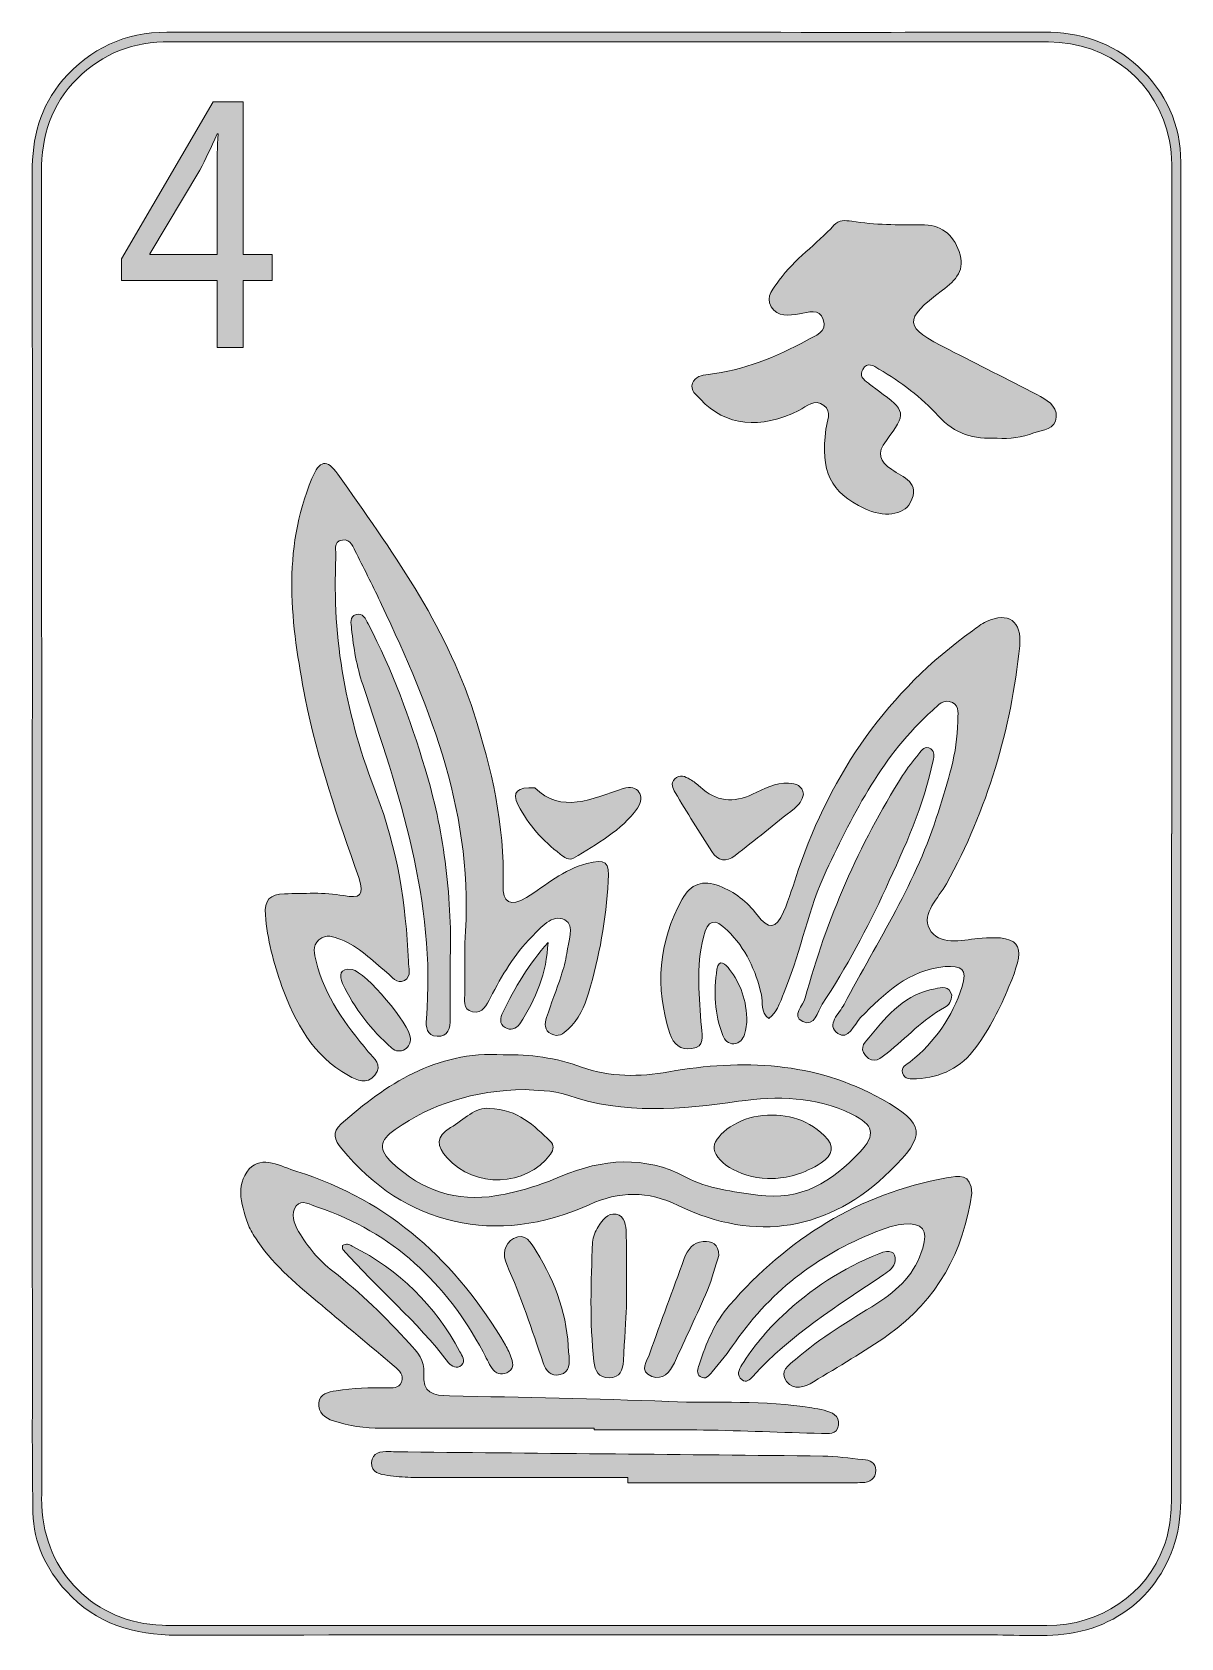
# Model space of a CAD drawing. Extents: x 3736 to 4047, y -2543 to -2108.
import ezdxf

# ---------------------------------------------------------------- set-up
doc = ezdxf.new("R2010")
doc.units = 0
doc.header["$MEASUREMENT"] = 0
doc.layers.add('Layer 1', color=7, linetype='Continuous', lineweight=0)

msp = doc.modelspace()

# ---------------------------------------------------------------- hatches: boundary and pattern name
at = {"layer": 'Layer 1', "true_color": 0x000000, "transparency": 33554687}
h = msp.add_hatch(color=18, dxfattribs=at)
h.dxf.hatch_style = 2
edge = h.paths.add_edge_path()
edge.add_spline(control_points=[(4044.69, -2325.3), (4044.69, -2325.3), (4044.64, -2325.3), (4044.64, -2325.3), (4044.64, -2384.69), (4044.63, -2444.09), (4044.65, -2503.49), (4044.65, -2508.5), (4044.35, -2513.45), (4042.59, -2518.22), (4037.78, -2531.18), (4025.36, -2539.62), (4010.93, -2539.62), (3933.66, -2539.62), (3856.39, -2539.6), (3779.13, -2539.59), (3776.58, -2539.59), (3774.02, -2539.65), (3771.48, -2539.56), (3753.29, -2538.91), (3739.61, -2525.28), (3738.89, -2507.12), (3738.85, -2506.19), (3738.87, -2505.27), (3738.87, -2504.33), (3738.87, -2384.96), (3738.89, -2265.58), (3738.83, -2146.2), (3738.83, -2136.47), (3741.45, -2127.93), (3748.45, -2120.94), (3755.42, -2114.01), (3763.82, -2110.93), (3773.59, -2110.94), (3830.55, -2110.99), (3887.52, -2110.96), (3944.48, -2110.96), (3966.75, -2110.96), (3989.03, -2110.87), (4011.3, -2111), (4027.85, -2111.09), (4040.94, -2121.91), (4044.06, -2137.74), (4044.89, -2141.98), (4044.68, -2146.29), (4044.68, -2150.58), (4044.69, -2208.82), (4044.69, -2267.06), (4044.69, -2325.3)], knot_values=[0, 0, 0, 0, 1, 1, 1, 2, 2, 2, 3, 3, 3, 4, 4, 4, 5, 5, 5, 6, 6, 6, 7, 7, 7, 8, 8, 8, 9, 9, 9, 10, 10, 10, 11, 11, 11, 12, 12, 12, 13, 13, 13, 14, 14, 14, 15, 15, 15, 16, 16, 16, 16], degree=3, periodic=0)
edge = h.paths.add_edge_path()
edge.add_spline(control_points=[(4047.12, -2377.14), (4047.12, -2299.3), (4047.14, -2221.44), (4047.13, -2143.6), (4047.13, -2133.29), (4043.17, -2124.68), (4035.63, -2117.68), (4028.45, -2111.01), (4019.81, -2108.34), (4010.16, -2108.36), (3990.09, -2108.4), (3970.02, -2108.4), (3949.95, -2108.4), (3890.89, -2108.39), (3831.84, -2108.37), (3772.78, -2108.37), (3761.44, -2108.37), (3752.07, -2112.7), (3744.64, -2121.26), (3738.37, -2128.48), (3736.28, -2136.99), (3736.3, -2146.38), (3736.38, -2205.91), (3736.34, -2265.42), (3736.34, -2324.93), (3736.34, -2374.59), (3736.33, -2424.25), (3736.35, -2473.91), (3736.35, -2485.61), (3736.28, -2497.33), (3736.52, -2509.04), (3736.69, -2517.26), (3740.04, -2524.29), (3745.56, -2530.34), (3753.63, -2539.2), (3763.83, -2542.25), (3775.58, -2542.23), (3848.55, -2542.11), (3921.52, -2542.2), (3994.5, -2542.13), (4002.49, -2542.11), (4010.55, -2542.96), (4018.47, -2541.5), (4035.51, -2538.32), (4047.12, -2523.87), (4047.13, -2505.92), (4047.17, -2463), (4047.12, -2420.07), (4047.12, -2377.14)], knot_values=[0, 0, 0, 0, 1, 1, 1, 2, 2, 2, 3, 3, 3, 4, 4, 4, 5, 5, 5, 6, 6, 6, 7, 7, 7, 8, 8, 8, 9, 9, 9, 10, 10, 10, 11, 11, 11, 12, 12, 12, 13, 13, 13, 14, 14, 14, 15, 15, 15, 16, 16, 16, 16], degree=3, periodic=0)
at = {"layer": 'Layer 1', "true_color": 0x1b2251, "transparency": 33554687}
h = msp.add_hatch(color=179, dxfattribs=at)
h.dxf.hatch_style = 2
edge = h.paths.add_edge_path()
edge.add_spline(control_points=[(3786.33, -2146.33), (3786.33, -2146.33), (3786.33, -2168.54), (3786.33, -2168.54), (3786.33, -2168.54), (3768.11, -2168.54), (3768.11, -2168.54), (3768.11, -2168.54), (3768.11, -2168.34), (3768.11, -2168.34), (3768.11, -2168.34), (3781.71, -2145.71), (3781.71, -2145.71), (3783.25, -2142.64), (3784.62, -2139.77), (3786.33, -2135.88), (3786.33, -2135.88), (3786.59, -2135.88), (3786.59, -2135.88), (3786.42, -2139.36), (3786.33, -2142.85), (3786.33, -2146.33)], knot_values=[0, 0, 0, 0, 1, 1, 1, 2, 2, 2, 3, 3, 3, 4, 4, 4, 5, 5, 5, 6, 6, 6, 7, 7, 7, 7], degree=3, periodic=0)
edge = h.paths.add_edge_path()
edge.add_spline(control_points=[(3793.43, -2168.54), (3793.43, -2168.54), (3793.43, -2127.18), (3793.43, -2127.18), (3793.43, -2127.18), (3785.3, -2127.18), (3785.3, -2127.18), (3785.3, -2127.18), (3760.49, -2169.67), (3760.49, -2169.67), (3760.49, -2169.67), (3760.49, -2175.61), (3760.49, -2175.61), (3760.49, -2175.61), (3786.33, -2175.61), (3786.33, -2175.61), (3786.33, -2175.61), (3786.33, -2193.73), (3786.33, -2193.73), (3786.33, -2193.73), (3793.43, -2193.73), (3793.43, -2193.73), (3793.43, -2193.73), (3793.43, -2175.61), (3793.43, -2175.61), (3793.43, -2175.61), (3801.22, -2175.61), (3801.22, -2175.61), (3801.22, -2175.61), (3801.22, -2168.54), (3801.22, -2168.54), (3801.22, -2168.54), (3793.43, -2168.54), (3793.43, -2168.54)], knot_values=[0, 0, 0, 0, 1, 1, 1, 2, 2, 2, 3, 3, 3, 4, 4, 4, 5, 5, 5, 6, 6, 6, 7, 7, 7, 8, 8, 8, 9, 9, 9, 10, 10, 10, 11, 11, 11, 11], degree=3, periodic=0)
at = {"layer": 'Layer 1', "true_color": 0x831618, "transparency": 33554687}
h = msp.add_hatch(color=246, dxfattribs=at)
h.dxf.hatch_style = 2
edge = h.paths.add_edge_path()
edge.add_spline(control_points=[(3997.43, -2218.22), (3991.13, -2218.65), (3985.96, -2217.1), (3981.51, -2212.22), (3976.92, -2207.18), (3971.38, -2203.04), (3965.45, -2199.54), (3964, -2198.69), (3962.33, -2197.43), (3961.07, -2199.63), (3960.13, -2201.28), (3961.18, -2202.46), (3962.59, -2203.39), (3963.54, -2204.01), (3964.39, -2204.78), (3965.31, -2205.44), (3972.75, -2210.76), (3973, -2211.54), (3967.46, -2218.84), (3964.8, -2222.35), (3965.58, -2224.5), (3968.91, -2226.74), (3972.02, -2228.84), (3976.9, -2230.27), (3973.92, -2235.72), (3972.04, -2239.17), (3966.69, -2239.74), (3961.54, -2237.28), (3952.3, -2232.88), (3949.59, -2227.23), (3951.12, -2215.79), (3951.41, -2213.63), (3952.78, -2211.12), (3950.55, -2209.38), (3948.02, -2207.41), (3945.91, -2209.66), (3943.81, -2210.73), (3933.48, -2216.01), (3923.89, -2214.97), (3917.14, -2207.71), (3916.03, -2206.51), (3914.28, -2205.38), (3915, -2203.4), (3915.66, -2201.59), (3917.5, -2201.17), (3919.22, -2200.98), (3928.84, -2199.89), (3937.58, -2196.26), (3946, -2191.75), (3948.22, -2190.56), (3951.58, -2189.54), (3950.4, -2186.1), (3949.32, -2182.99), (3946.37, -2184.14), (3943.97, -2184.56), (3941.13, -2185.06), (3938.03, -2185.6), (3936.29, -2182.66), (3934.6, -2179.83), (3937.05, -2177.55), (3938.48, -2175.52), (3942.56, -2169.74), (3948.6, -2165.81), (3953.29, -2160.58), (3954.57, -2159.14), (3956.37, -2159.26), (3958.09, -2159.53), (3964.32, -2160.52), (3970.59, -2160.54), (3976.86, -2160.46), (3982.11, -2160.39), (3985.46, -2162.94), (3987.19, -2167.76), (3988.95, -2172.66), (3986.29, -2175.47), (3982.64, -2178.21), (3971.81, -2186.35), (3972.07, -2188.09), (3984.33, -2194.27), (3992.3, -2198.29), (4000.26, -2202.36), (4008.19, -2206.46), (4010.73, -2207.78), (4013.65, -2209.31), (4013.45, -2212.56), (4013.24, -2215.86), (4009.8, -2215.96), (4007.4, -2216.83), (4004.16, -2217.99), (4000.79, -2218.57), (3997.43, -2218.22)], knot_values=[0, 0, 0, 0, 1, 1, 1, 2, 2, 2, 3, 3, 3, 4, 4, 4, 5, 5, 5, 6, 6, 6, 7, 7, 7, 8, 8, 8, 9, 9, 9, 10, 10, 10, 11, 11, 11, 12, 12, 12, 13, 13, 13, 14, 14, 14, 15, 15, 15, 16, 16, 16, 17, 17, 17, 18, 18, 18, 19, 19, 19, 20, 20, 20, 21, 21, 21, 22, 22, 22, 23, 23, 23, 24, 24, 24, 25, 25, 25, 26, 26, 26, 27, 27, 27, 28, 28, 28, 29, 29, 29, 30, 30, 30, 30], degree=3, periodic=0)
at = {"layer": 'Layer 1', "true_color": 0x0f592d, "transparency": 33554687}
h = msp.add_hatch(color=118, dxfattribs=at)
h.dxf.hatch_style = 2
edge = h.paths.add_edge_path()
edge.add_spline(control_points=[(3853.37, -2354.9), (3856.13, -2320.39), (3844.22, -2291.65), (3830.86, -2263.29), (3828.67, -2258.65), (3826.38, -2254.06), (3824.05, -2249.49), (3823.21, -2247.85), (3822.53, -2245.47), (3820.25, -2245.81), (3817.54, -2246.21), (3818.61, -2248.85), (3818.52, -2250.52), (3817.33, -2272.72), (3821.44, -2294.06), (3829.47, -2314.66), (3835.14, -2329.21), (3837.45, -2344.33), (3838.12, -2359.79), (3838.2, -2361.57), (3839.05, -2363.91), (3837.05, -2365.02), (3834.9, -2366.22), (3833.65, -2363.93), (3832.27, -2362.83), (3828.27, -2359.64), (3824.76, -2355.82), (3819.8, -2353.95), (3817.79, -2353.2), (3815.85, -2352.35), (3813.92, -2354), (3811.94, -2355.69), (3812.71, -2357.83), (3813.18, -2359.83), (3815.42, -2369.39), (3821.16, -2376.95), (3827.26, -2384.3), (3828.77, -2386.12), (3831.28, -2387.88), (3829.04, -2390.63), (3826.83, -2393.34), (3824.26, -2392.1), (3821.86, -2390.75), (3812.31, -2385.37), (3807.48, -2376.42), (3803.89, -2366.62), (3801.6, -2360.36), (3799.96, -2353.92), (3799.4, -2347.24), (3799.09, -2343.43), (3800.62, -2341.56), (3804.57, -2341.55), (3809.9, -2341.53), (3815.25, -2341.08), (3820.51, -2342.06), (3825.02, -2342.89), (3826.35, -2342.1), (3824.66, -2337.2), (3819.12, -2321.23), (3813.48, -2305.25), (3810.21, -2288.61), (3806.3, -2268.7), (3803.79, -2248.73), (3812.01, -2229.14), (3814.09, -2224.19), (3815.96, -2223.72), (3819, -2228.01), (3833.4, -2248.33), (3848.07, -2268.5), (3855.81, -2292.62), (3860.65, -2307.73), (3864.2, -2323.02), (3863.74, -2339.03), (3863.6, -2344.09), (3865.69, -2345.17), (3870.05, -2342.54), (3875.39, -2339.31), (3880.08, -2334.97), (3886.37, -2333.41), (3891.55, -2332.12), (3892.54, -2332.84), (3892.2, -2338.19), (3891.53, -2348.46), (3889.88, -2358.58), (3886.84, -2368.43), (3885.72, -2372.09), (3884.24, -2375.57), (3881.32, -2378.25), (3879.98, -2379.48), (3878.63, -2380.46), (3876.77, -2379.51), (3874.78, -2378.49), (3874.98, -2376.7), (3875.52, -2375.04), (3876.75, -2371.25), (3878.2, -2367.54), (3879.44, -2363.76), (3880.09, -2361.78), (3880.71, -2359.75), (3880.95, -2357.69), (3881.32, -2354.58), (3883.32, -2350.16), (3880.46, -2348.65), (3877.02, -2346.84), (3873.94, -2350.77), (3871.5, -2353.19), (3866.74, -2357.9), (3863.44, -2363.73), (3860.33, -2369.64), (3859.3, -2371.6), (3858.29, -2374.18), (3855.42, -2373.49), (3852.63, -2372.82), (3853.43, -2370.17), (3853.4, -2368.2), (3853.32, -2363.07), (3853.37, -2357.93), (3853.37, -2354.9)], knot_values=[0, 0, 0, 0, 1, 1, 1, 2, 2, 2, 3, 3, 3, 4, 4, 4, 5, 5, 5, 6, 6, 6, 7, 7, 7, 8, 8, 8, 9, 9, 9, 10, 10, 10, 11, 11, 11, 12, 12, 12, 13, 13, 13, 14, 14, 14, 15, 15, 15, 16, 16, 16, 17, 17, 17, 18, 18, 18, 19, 19, 19, 20, 20, 20, 21, 21, 21, 22, 22, 22, 23, 23, 23, 24, 24, 24, 25, 25, 25, 26, 26, 26, 27, 27, 27, 28, 28, 28, 29, 29, 29, 30, 30, 30, 31, 31, 31, 32, 32, 32, 33, 33, 33, 34, 34, 34, 35, 35, 35, 36, 36, 36, 37, 37, 37, 38, 38, 38, 39, 39, 39, 39], degree=3, periodic=0)
h = msp.add_hatch(color=118, dxfattribs=at)
h.dxf.hatch_style = 2
edge = h.paths.add_edge_path()
edge.add_spline(control_points=[(3849.43, -2358.76), (3849.43, -2364.8), (3849.44, -2370.12), (3849.43, -2375.44), (3849.42, -2377.9), (3848.99, -2380.31), (3845.87, -2380.13), (3843.07, -2379.97), (3842.8, -2377.59), (3842.98, -2375.44), (3845.6, -2343.67), (3835.59, -2314.31), (3825.76, -2284.91), (3824.13, -2280.03), (3823.25, -2274.98), (3822.74, -2269.86), (3822.6, -2268.38), (3822.07, -2266.5), (3823.98, -2265.95), (3825.82, -2265.43), (3826.56, -2267.23), (3827.24, -2268.54), (3833.78, -2281.04), (3838.59, -2294.23), (3842.64, -2307.71), (3845.11, -2315.91), (3846.95, -2324.26), (3848.04, -2332.75), (3849.18, -2341.62), (3849.73, -2350.53), (3849.43, -2358.76)], knot_values=[0, 0, 0, 0, 1, 1, 1, 2, 2, 2, 3, 3, 3, 4, 4, 4, 5, 5, 5, 6, 6, 6, 7, 7, 7, 8, 8, 8, 9, 9, 9, 10, 10, 10, 10], degree=3, periodic=0)
h = msp.add_hatch(color=118, dxfattribs=at)
h.dxf.hatch_style = 2
edge = h.paths.add_edge_path()
edge.add_spline(control_points=[(3935.67, -2375.36), (3933.32, -2373.56), (3934.14, -2371.01), (3933.65, -2368.91), (3932.11, -2362.28), (3929.39, -2356.31), (3924.49, -2351.49), (3920.97, -2348.04), (3919.18, -2348.48), (3917.96, -2353.29), (3915.93, -2361.36), (3916.81, -2369.55), (3917.41, -2377.69), (3917.59, -2380.19), (3918.44, -2382.93), (3914.84, -2383.48), (3911.8, -2383.93), (3909.84, -2382.39), (3908.88, -2379.41), (3904.82, -2366.81), (3905.79, -2354.69), (3912.17, -2343.05), (3914.45, -2338.89), (3917.84, -2337.7), (3922.26, -2339.43), (3926.43, -2341.07), (3929.8, -2343.69), (3932.52, -2347.28), (3935.57, -2351.32), (3937.66, -2351.11), (3939.65, -2346.48), (3941.22, -2342.82), (3942.33, -2338.97), (3943.62, -2335.19), (3952.66, -2308.74), (3967.88, -2286.77), (3990.74, -2270.37), (3991.98, -2269.48), (3993.19, -2268.52), (3994.55, -2267.89), (4000.42, -2265.14), (4004.23, -2267.76), (4003.54, -2274.45), (4001.2, -2297.2), (3994.81, -2318.74), (3983.73, -2338.83), (3981.58, -2342.72), (3976.94, -2346.88), (3979.1, -2351.03), (3981.53, -2355.69), (3987.84, -2354.11), (3992.25, -2353.68), (4005.53, -2352.36), (4004.76, -2356.62), (4000.65, -2366.7), (3998.28, -2372.52), (3995.39, -2378.08), (3991.67, -2383.17), (3987.7, -2388.58), (3982.31, -2391.34), (3975.63, -2391.62), (3974.13, -2391.69), (3972.35, -2391.93), (3971.83, -2390.04), (3971.38, -2388.46), (3972.89, -2387.82), (3973.92, -2387.01), (3980.68, -2381.67), (3985.28, -2374.9), (3987.95, -2366.68), (3989.47, -2362), (3987.71, -2360.88), (3983.35, -2361.28), (3973.44, -2362.19), (3966.95, -2368.5), (3960.48, -2375.08), (3958.69, -2376.9), (3957.25, -2381.47), (3954.29, -2379.37), (3951.07, -2377.09), (3954.72, -2373.93), (3956.02, -2371.5), (3965.11, -2354.41), (3975.78, -2338.11), (3981.54, -2319.39), (3984.01, -2311.4), (3986.74, -2303.46), (3986.77, -2294.96), (3986.77, -2293.13), (3987.42, -2290.89), (3985.34, -2289.81), (3982.97, -2288.58), (3981.44, -2290.58), (3979.94, -2291.92), (3966.57, -2303.88), (3958.71, -2319.43), (3951.19, -2335.31), (3946.36, -2345.53), (3944.5, -2356.69), (3940.22, -2367.05), (3939.03, -2369.94), (3938.32, -2373.17), (3935.67, -2375.36)], knot_values=[0, 0, 0, 0, 1, 1, 1, 2, 2, 2, 3, 3, 3, 4, 4, 4, 5, 5, 5, 6, 6, 6, 7, 7, 7, 8, 8, 8, 9, 9, 9, 10, 10, 10, 11, 11, 11, 12, 12, 12, 13, 13, 13, 14, 14, 14, 15, 15, 15, 16, 16, 16, 17, 17, 17, 18, 18, 18, 19, 19, 19, 20, 20, 20, 21, 21, 21, 22, 22, 22, 23, 23, 23, 24, 24, 24, 25, 25, 25, 26, 26, 26, 27, 27, 27, 28, 28, 28, 29, 29, 29, 30, 30, 30, 31, 31, 31, 32, 32, 32, 33, 33, 33, 34, 34, 34, 34], degree=3, periodic=0)
h = msp.add_hatch(color=118, dxfattribs=at)
h.dxf.hatch_style = 2
edge = h.paths.add_edge_path()
edge.add_spline(control_points=[(3980.09, -2305.5), (3977.68, -2317.72), (3972.44, -2328.91), (3967.29, -2340.1), (3962.3, -2350.96), (3956.67, -2361.51), (3950.06, -2371.48), (3948.78, -2373.43), (3948.16, -2377.7), (3944.83, -2376.12), (3941.54, -2374.56), (3944.98, -2371.79), (3945.53, -2369.75), (3951.24, -2348.37), (3960.05, -2328.3), (3971.85, -2309.58), (3973.16, -2307.5), (3974.69, -2305.55), (3976.25, -2303.65), (3977.04, -2302.7), (3977.95, -2301.28), (3979.51, -2302.37), (3980.58, -2303.12), (3980.38, -2304.36), (3980.09, -2305.5)], knot_values=[0, 0, 0, 0, 1, 1, 1, 2, 2, 2, 3, 3, 3, 4, 4, 4, 5, 5, 5, 6, 6, 6, 7, 7, 7, 8, 8, 8, 8], degree=3, periodic=0)
h = msp.add_hatch(color=118, dxfattribs=at)
h.dxf.hatch_style = 2
edge = h.paths.add_edge_path()
edge.add_spline(control_points=[(3872.34, -2312.87), (3879.49, -2319.98), (3887.73, -2315.89), (3896.28, -2313.06), (3900.13, -2311.78), (3902.45, -2315.13), (3900.13, -2318.37), (3895.75, -2324.47), (3889.11, -2328.04), (3882.84, -2331.91), (3881.6, -2332.67), (3880.26, -2331.66), (3879.21, -2330.85), (3874.47, -2327.23), (3870.56, -2322.89), (3867.85, -2317.54), (3866, -2313.92), (3867.56, -2312.65), (3872.34, -2312.87)], knot_values=[0, 0, 0, 0, 1, 1, 1, 2, 2, 2, 3, 3, 3, 4, 4, 4, 5, 5, 5, 6, 6, 6, 6], degree=3, periodic=0)
h = msp.add_hatch(color=118, dxfattribs=at)
h.dxf.hatch_style = 2
edge = h.paths.add_edge_path()
edge.add_spline(control_points=[(3945.03, -2314.63), (3944.74, -2316.32), (3943.75, -2317.5), (3942.57, -2318.45), (3937.25, -2322.74), (3931.91, -2327.01), (3926.51, -2331.2), (3924.13, -2333.06), (3921.87, -2332.75), (3920.21, -2330.14), (3916.85, -2324.85), (3913.54, -2319.52), (3910.29, -2314.17), (3909.6, -2313.05), (3909.02, -2311.68), (3910.19, -2310.49), (3911.56, -2309.08), (3913.02, -2309.84), (3914.34, -2310.59), (3915.32, -2311.15), (3916.24, -2311.87), (3917.07, -2312.64), (3921.36, -2316.61), (3926.07, -2317.03), (3931.28, -2314.59), (3934.36, -2313.15), (3937.41, -2311.46), (3941, -2311.62), (3943.07, -2311.72), (3944.73, -2312.3), (3945.03, -2314.63)], knot_values=[0, 0, 0, 0, 1, 1, 1, 2, 2, 2, 3, 3, 3, 4, 4, 4, 5, 5, 5, 6, 6, 6, 7, 7, 7, 8, 8, 8, 9, 9, 9, 10, 10, 10, 10], degree=3, periodic=0)
h = msp.add_hatch(color=118, dxfattribs=at)
h.dxf.hatch_style = 2
edge = h.paths.add_edge_path()
edge.add_spline(control_points=[(3875.9, -2354.75), (3875.54, -2362.92), (3872.68, -2370.12), (3868.25, -2376.77), (3867.22, -2378.31), (3865.72, -2378.57), (3864.28, -2377.77), (3862.58, -2376.82), (3863.02, -2375.07), (3863.66, -2373.72), (3866.85, -2366.91), (3870.82, -2360.57), (3875.9, -2354.75)], knot_values=[0, 0, 0, 0, 1, 1, 1, 2, 2, 2, 3, 3, 3, 4, 4, 4, 4], degree=3, periodic=0)
h = msp.add_hatch(color=118, dxfattribs=at)
h.dxf.hatch_style = 2
edge = h.paths.add_edge_path()
edge.add_spline(control_points=[(3929.68, -2376.36), (3929.61, -2376.72), (3929.51, -2378.25), (3929.06, -2379.68), (3928.65, -2380.97), (3927.71, -2382.01), (3926.21, -2382.14), (3924.63, -2382.28), (3923.74, -2381.24), (3923.23, -2379.95), (3920.94, -2374.13), (3920.7, -2368.02), (3921.62, -2362), (3922.11, -2358.84), (3924.03, -2360.7), (3925.02, -2362.02), (3927.92, -2365.91), (3929.74, -2370.24), (3929.68, -2376.36)], knot_values=[0, 0, 0, 0, 1, 1, 1, 2, 2, 2, 3, 3, 3, 4, 4, 4, 5, 5, 5, 6, 6, 6, 6], degree=3, periodic=0)
h = msp.add_hatch(color=118, dxfattribs=at)
h.dxf.hatch_style = 2
edge = h.paths.add_edge_path()
edge.add_spline(control_points=[(3838.66, -2380.71), (3838.66, -2381.91), (3838.24, -2382.94), (3837.22, -2383.6), (3835.96, -2384.4), (3834.65, -2384.27), (3833.56, -2383.3), (3828.02, -2378.34), (3823.47, -2372.58), (3820.3, -2365.84), (3819.34, -2363.8), (3819.46, -2361.47), (3822.89, -2362.08), (3826.64, -2362.75), (3838.55, -2376.93), (3838.66, -2380.71)], knot_values=[0, 0, 0, 0, 1, 1, 1, 2, 2, 2, 3, 3, 3, 4, 4, 4, 5, 5, 5, 5], degree=3, periodic=0)
h = msp.add_hatch(color=118, dxfattribs=at)
h.dxf.hatch_style = 2
edge = h.paths.add_edge_path()
edge.add_spline(control_points=[(3985.17, -2368.99), (3985.12, -2370.53), (3984.42, -2371.76), (3983.24, -2372.37), (3977.27, -2375.48), (3972.9, -2380.59), (3967.7, -2384.66), (3965.98, -2386), (3964.03, -2387.91), (3961.83, -2385.36), (3959.82, -2383.05), (3961.98, -2381.5), (3963.18, -2379.99), (3967.81, -2374.13), (3972.8, -2368.72), (3980.64, -2367.25), (3982.52, -2366.89), (3984.48, -2366.43), (3985.17, -2368.99)], knot_values=[0, 0, 0, 0, 1, 1, 1, 2, 2, 2, 3, 3, 3, 4, 4, 4, 5, 5, 5, 6, 6, 6, 6], degree=3, periodic=0)
at = {"layer": 'Layer 1', "true_color": 0x831618, "transparency": 33554687}
h = msp.add_hatch(color=246, dxfattribs=at)
h.dxf.hatch_style = 2
edge = h.paths.add_edge_path()
edge.add_spline(control_points=[(3869.78, -2394.52), (3855.52, -2394.85), (3844.35, -2398.48), (3834.55, -2405.32), (3830.2, -2408.36), (3830.02, -2410.89), (3833.79, -2414.43), (3841.79, -2421.94), (3851.06, -2425.06), (3862.04, -2423.27), (3868.11, -2422.27), (3873.81, -2420.42), (3879.44, -2418.03), (3890.63, -2413.29), (3902.13, -2412.36), (3913.05, -2418.18), (3919.38, -2421.55), (3925.89, -2422.11), (3932.65, -2423.1), (3944.41, -2424.82), (3952.81, -2419.41), (3960.25, -2411.52), (3964.76, -2406.73), (3964.05, -2404.07), (3958.11, -2401.19), (3948.28, -2396.44), (3938.02, -2396.26), (3927.45, -2397.73), (3911.98, -2399.87), (3896.54, -2401.44), (3881.22, -2396.08), (3877.03, -2394.61), (3872.24, -2394.83), (3869.78, -2394.52)], knot_values=[0, 0, 0, 0, 1, 1, 1, 2, 2, 2, 3, 3, 3, 4, 4, 4, 5, 5, 5, 6, 6, 6, 7, 7, 7, 8, 8, 8, 9, 9, 9, 10, 10, 10, 11, 11, 11, 11], degree=3, periodic=0)
edge = h.paths.add_edge_path()
edge.add_spline(control_points=[(3863.72, -2385.12), (3871, -2385), (3878.09, -2385.93), (3884.99, -2388.45), (3892.69, -2391.27), (3900.59, -2391.15), (3908.6, -2389.75), (3928.54, -2386.26), (3948.04, -2386.98), (3966.2, -2397.14), (3978.07, -2403.77), (3978.33, -2406.89), (3968.53, -2416.55), (3952.11, -2432.72), (3932.09, -2436.14), (3911.11, -2425.9), (3902.93, -2421.91), (3895.21, -2422.01), (3887.06, -2425.72), (3862.01, -2437.12), (3836.88, -2431.31), (3820.09, -2410.57), (3818.15, -2408.17), (3817.18, -2406.25), (3819.95, -2403.83), (3832.09, -2393.2), (3845.29, -2384.09), (3863.72, -2385.12)], knot_values=[0, 0, 0, 0, 1, 1, 1, 2, 2, 2, 3, 3, 3, 4, 4, 4, 5, 5, 5, 6, 6, 6, 7, 7, 7, 8, 8, 8, 9, 9, 9, 9], degree=3, periodic=0)
h = msp.add_hatch(color=246, dxfattribs=at)
h.dxf.hatch_style = 2
edge = h.paths.add_edge_path()
edge.add_spline(control_points=[(3860.03, -2399.67), (3867.85, -2399.89), (3872.08, -2404.38), (3876.49, -2408.51), (3877.59, -2409.53), (3877.49, -2410.77), (3876.55, -2412.06), (3869.97, -2420.93), (3856.12, -2421.38), (3848.61, -2413.04), (3845.7, -2409.81), (3845.49, -2407.27), (3849.51, -2404.86), (3853.19, -2402.64), (3856.3, -2399.21), (3860.03, -2399.67)], knot_values=[0, 0, 0, 0, 1, 1, 1, 2, 2, 2, 3, 3, 3, 4, 4, 4, 5, 5, 5, 5], degree=3, periodic=0)
h = msp.add_hatch(color=246, dxfattribs=at)
h.dxf.hatch_style = 2
edge = h.paths.add_edge_path()
edge.add_spline(control_points=[(3936.82, -2418.64), (3928.8, -2418.9), (3921.4, -2414.6), (3920.85, -2410.66), (3920.4, -2407.4), (3926.61, -2402.59), (3932.79, -2401.74), (3939.49, -2400.82), (3945.62, -2402.1), (3950.67, -2407.03), (3953.65, -2409.93), (3953.02, -2412.22), (3949.83, -2414.36), (3945.25, -2417.43), (3940.12, -2418.58), (3936.82, -2418.64)], knot_values=[0, 0, 0, 0, 1, 1, 1, 2, 2, 2, 3, 3, 3, 4, 4, 4, 5, 5, 5, 5], degree=3, periodic=0)
at = {"layer": 'Layer 1', "true_color": 0x0f592d, "transparency": 33554687}
h = msp.add_hatch(color=118, dxfattribs=at)
h.dxf.hatch_style = 2
edge = h.paths.add_edge_path()
edge.add_spline(control_points=[(3888.35, -2486.21), (3869.15, -2486.21), (3849.95, -2486.22), (3830.74, -2486.2), (3826.34, -2486.2), (3822.01, -2485.58), (3817.82, -2484.23), (3815.5, -2483.49), (3813.58, -2482), (3813.88, -2479.33), (3814.17, -2476.78), (3816.43, -2476.45), (3818.6, -2476.09), (3823.13, -2475.33), (3827.68, -2475.23), (3832.24, -2475.25), (3833.72, -2475.25), (3835.48, -2475.58), (3836.21, -2473.78), (3837.03, -2471.78), (3835.6, -2470.55), (3834.3, -2469.44), (3827.77, -2463.92), (3821.2, -2458.45), (3814.65, -2452.95), (3808.38, -2447.7), (3802.05, -2442.51), (3797.38, -2435.67), (3796.52, -2434.42), (3795.59, -2433.16), (3795.06, -2431.77), (3793.03, -2426.51), (3791.07, -2420.52), (3795.06, -2416.05), (3798.5, -2412.2), (3803.74, -2415.43), (3807.9, -2416.72), (3833.16, -2424.57), (3851.17, -2441.28), (3864.36, -2463.7), (3865.04, -2464.84), (3865.58, -2466.07), (3866.04, -2467.32), (3866.63, -2468.9), (3866.46, -2470.39), (3864.75, -2471.19), (3863.15, -2471.94), (3861.69, -2471.4), (3860.75, -2470.02), (3859.8, -2468.61), (3859.14, -2467.01), (3858.33, -2465.5), (3848.28, -2446.88), (3833.89, -2433.19), (3813.53, -2426.4), (3811.7, -2425.78), (3809.26, -2424.1), (3807.77, -2426.04), (3806.19, -2428.09), (3807.08, -2430.74), (3808.41, -2432.99), (3810.85, -2437.12), (3813.85, -2440.8), (3817.66, -2443.73), (3825.22, -2449.55), (3831.94, -2456.24), (3838.39, -2463.24), (3840.5, -2465.52), (3842.62, -2468.03), (3842.31, -2471.21), (3841.77, -2476.8), (3844.91, -2477.38), (3849.27, -2477.46), (3869.03, -2477.86), (3888.8, -2478.17), (3908.55, -2478.99), (3921.45, -2479.53), (3934.44, -2478.46), (3947.26, -2480.73), (3948.38, -2480.93), (3949.53, -2481.04), (3950.62, -2481.37), (3952.65, -2481.97), (3954.9, -2482.64), (3954.47, -2485.42), (3954.07, -2488.08), (3951.71, -2487.68), (3949.92, -2487.63), (3939.28, -2487.37), (3928.64, -2486.88), (3918, -2486.7), (3908.12, -2486.54), (3898.23, -2486.67), (3888.35, -2486.67), (3888.35, -2486.51), (3888.35, -2486.36), (3888.35, -2486.21)], knot_values=[0, 0, 0, 0, 1, 1, 1, 2, 2, 2, 3, 3, 3, 4, 4, 4, 5, 5, 5, 6, 6, 6, 7, 7, 7, 8, 8, 8, 9, 9, 9, 10, 10, 10, 11, 11, 11, 12, 12, 12, 13, 13, 13, 14, 14, 14, 15, 15, 15, 16, 16, 16, 17, 17, 17, 18, 18, 18, 19, 19, 19, 20, 20, 20, 21, 21, 21, 22, 22, 22, 23, 23, 23, 24, 24, 24, 25, 25, 25, 26, 26, 26, 27, 27, 27, 28, 28, 28, 29, 29, 29, 30, 30, 30, 31, 31, 31, 32, 32, 32, 32], degree=3, periodic=0)
h = msp.add_hatch(color=118, dxfattribs=at)
h.dxf.hatch_style = 2
edge = h.paths.add_edge_path()
edge.add_spline(control_points=[(3990.57, -2422.6), (3988.4, -2438.34), (3981.22, -2451.53), (3967.97, -2460.96), (3961.49, -2465.57), (3954.52, -2469.49), (3947.73, -2473.67), (3945.33, -2475.15), (3942.45, -2476.02), (3940.48, -2473.57), (3938.28, -2470.82), (3941.12, -2469.17), (3942.9, -2467.6), (3949.65, -2461.69), (3957.36, -2457.18), (3964.92, -2452.44), (3970.73, -2448.8), (3975.33, -2444.21), (3977.33, -2437.45), (3978.79, -2432.53), (3977.33, -2430.59), (3972.2, -2430.96), (3970.16, -2431.11), (3968.11, -2431.78), (3966.17, -2432.5), (3949.89, -2438.57), (3936.59, -2448.54), (3926.6, -2462.85), (3924.65, -2465.65), (3922.52, -2468.32), (3920.33, -2470.95), (3919.55, -2471.89), (3918.53, -2473.3), (3917.04, -2472.22), (3915.98, -2471.45), (3916.44, -2470.15), (3916.8, -2469.05), (3918.7, -2463.24), (3920.97, -2457.53), (3925.02, -2452.91), (3940.75, -2434.96), (3959.92, -2422.73), (3983.73, -2418.47), (3987.05, -2417.88), (3990.45, -2417.18), (3990.57, -2422.6)], knot_values=[0, 0, 0, 0, 1, 1, 1, 2, 2, 2, 3, 3, 3, 4, 4, 4, 5, 5, 5, 6, 6, 6, 7, 7, 7, 8, 8, 8, 9, 9, 9, 10, 10, 10, 11, 11, 11, 12, 12, 12, 13, 13, 13, 14, 14, 14, 15, 15, 15, 15], degree=3, periodic=0)
h = msp.add_hatch(color=118, dxfattribs=at)
h.dxf.hatch_style = 2
edge = h.paths.add_edge_path()
edge.add_spline(control_points=[(3897.13, -2453.57), (3896.95, -2456.63), (3896.61, -2462.29), (3896.3, -2467.96), (3896.16, -2470.47), (3895.45, -2472.51), (3892.45, -2472.55), (3889.54, -2472.6), (3888.59, -2470.71), (3888.31, -2468.18), (3887.14, -2457.42), (3887.5, -2446.64), (3887.96, -2435.87), (3888.02, -2434.44), (3888.75, -2432.94), (3889.51, -2431.68), (3890.58, -2429.91), (3892, -2427.87), (3894.3, -2428.3), (3896.78, -2428.76), (3896.98, -2431.43), (3897.05, -2433.37), (3897.27, -2439.22), (3897.13, -2445.09), (3897.13, -2453.57)], knot_values=[0, 0, 0, 0, 1, 1, 1, 2, 2, 2, 3, 3, 3, 4, 4, 4, 5, 5, 5, 6, 6, 6, 7, 7, 7, 8, 8, 8, 8], degree=3, periodic=0)
h = msp.add_hatch(color=118, dxfattribs=at)
h.dxf.hatch_style = 2
edge = h.paths.add_edge_path()
edge.add_spline(control_points=[(3881.47, -2465.57), (3881.83, -2468.83), (3881.84, -2471.02), (3879.19, -2471.68), (3876.62, -2472.32), (3875.28, -2470.56), (3874.57, -2468.49), (3871.55, -2459.52), (3868.61, -2450.54), (3864.71, -2441.9), (3863.55, -2439.32), (3863.96, -2436.25), (3866.59, -2434.85), (3869.78, -2433.13), (3871.3, -2436.02), (3872.7, -2438.27), (3878.12, -2446.96), (3881.22, -2456.38), (3881.47, -2465.57)], knot_values=[0, 0, 0, 0, 1, 1, 1, 2, 2, 2, 3, 3, 3, 4, 4, 4, 5, 5, 5, 6, 6, 6, 6], degree=3, periodic=0)
h = msp.add_hatch(color=118, dxfattribs=at)
h.dxf.hatch_style = 2
edge = h.paths.add_edge_path()
edge.add_spline(control_points=[(3820.32, -2436.8), (3821.23, -2436.07), (3822.1, -2436.48), (3822.94, -2436.92), (3835.61, -2443.42), (3845.36, -2452.9), (3852.03, -2465.51), (3852.63, -2466.64), (3853.66, -2467.94), (3852.47, -2469.12), (3851.25, -2470.32), (3849.75, -2469.47), (3849, -2468.48), (3840.47, -2457.32), (3829.68, -2448.29), (3820.4, -2437.85), (3820.21, -2437.64), (3820.34, -2437.16), (3820.32, -2436.8)], knot_values=[0, 0, 0, 0, 1, 1, 1, 2, 2, 2, 3, 3, 3, 4, 4, 4, 5, 5, 5, 6, 6, 6, 6], degree=3, periodic=0)
h = msp.add_hatch(color=118, dxfattribs=at)
h.dxf.hatch_style = 2
edge = h.paths.add_edge_path()
edge.add_spline(control_points=[(3922.11, -2439.51), (3921.18, -2442.39), (3920.37, -2445.73), (3919.04, -2448.84), (3916.2, -2455.45), (3913.08, -2461.93), (3910.12, -2468.48), (3908.91, -2471.16), (3906.95, -2473.27), (3904.01, -2472.18), (3900.35, -2470.82), (3902.77, -2467.92), (3903.47, -2465.91), (3906.44, -2457.33), (3909.69, -2448.85), (3912.78, -2440.31), (3913.69, -2437.8), (3915.14, -2435.9), (3917.92, -2435.68), (3920.24, -2435.49), (3922.03, -2436.34), (3922.11, -2439.51)], knot_values=[0, 0, 0, 0, 1, 1, 1, 2, 2, 2, 3, 3, 3, 4, 4, 4, 5, 5, 5, 6, 6, 6, 7, 7, 7, 7], degree=3, periodic=0)
h = msp.add_hatch(color=118, dxfattribs=at)
h.dxf.hatch_style = 2
edge = h.paths.add_edge_path()
edge.add_spline(control_points=[(3969.89, -2440.79), (3969.63, -2442.72), (3968.17, -2443.67), (3966.75, -2444.63), (3954.34, -2453.07), (3941.48, -2460.93), (3931.3, -2472.23), (3930.54, -2473.07), (3929.59, -2474.05), (3928.4, -2473.1), (3926.85, -2471.86), (3927.53, -2470.39), (3928.38, -2469.04), (3931.43, -2464.18), (3935.1, -2459.81), (3939.24, -2455.87), (3946.89, -2448.58), (3955.65, -2442.94), (3965.45, -2438.97), (3968.52, -2437.73), (3970.05, -2438.48), (3969.89, -2440.79)], knot_values=[0, 0, 0, 0, 1, 1, 1, 2, 2, 2, 3, 3, 3, 4, 4, 4, 5, 5, 5, 6, 6, 6, 7, 7, 7, 7], degree=3, periodic=0)
h = msp.add_hatch(color=118, dxfattribs=at)
h.dxf.hatch_style = 2
edge = h.paths.add_edge_path()
edge.add_spline(control_points=[(3897.5, -2499.54), (3877.92, -2499.54), (3858.34, -2499.55), (3838.76, -2499.51), (3836.68, -2499.51), (3834.59, -2499.26), (3832.52, -2498.98), (3830.41, -2498.7), (3828.02, -2498.32), (3828.17, -2495.51), (3828.31, -2492.75), (3830.61, -2492.51), (3832.81, -2492.54), (3834.52, -2492.56), (3836.23, -2492.63), (3837.94, -2492.65), (3875.4, -2493.01), (3912.86, -2493.34), (3950.31, -2493.75), (3953.91, -2493.79), (3957.5, -2494.4), (3961.1, -2494.68), (3963, -2494.83), (3964.59, -2495.47), (3964.59, -2497.6), (3964.6, -2499.94), (3963, -2500.87), (3960.81, -2500.93), (3960.05, -2500.95), (3959.29, -2501), (3958.53, -2501), (3938.19, -2501.01), (3917.85, -2501.01), (3897.5, -2501.01), (3897.5, -2500.52), (3897.5, -2500.03), (3897.5, -2499.54)], knot_values=[0, 0, 0, 0, 1, 1, 1, 2, 2, 2, 3, 3, 3, 4, 4, 4, 5, 5, 5, 6, 6, 6, 7, 7, 7, 8, 8, 8, 9, 9, 9, 10, 10, 10, 11, 11, 11, 12, 12, 12, 12], degree=3, periodic=0)

# ---------------------------------------------------------------- linework, layer by layer
at = {"layer": 'Layer 1'}
for points, knots in [([(4047.12, -2377.14), (4047.12, -2299.3), (4047.14, -2221.44), (4047.13, -2143.6), (4047.13, -2133.29), (4043.17, -2124.68), (4035.63, -2117.68), (4028.45, -2111.01), (4019.81, -2108.34), (4010.16, -2108.36), (3990.09, -2108.4), (3970.02, -2108.4), (3949.95, -2108.4), (3890.89, -2108.39), (3831.84, -2108.37), (3772.78, -2108.37), (3761.44, -2108.37), (3752.07, -2112.7), (3744.64, -2121.26), (3738.37, -2128.48), (3736.28, -2136.99), (3736.3, -2146.38), (3736.38, -2205.91), (3736.34, -2265.42), (3736.34, -2324.93), (3736.34, -2374.59), (3736.33, -2424.25), (3736.35, -2473.91), (3736.35, -2485.61), (3736.28, -2497.33), (3736.52, -2509.04), (3736.69, -2517.26), (3740.04, -2524.29), (3745.56, -2530.34), (3753.63, -2539.2), (3763.83, -2542.25), (3775.58, -2542.23), (3848.55, -2542.11), (3921.52, -2542.2), (3994.5, -2542.13), (4002.49, -2542.11), (4010.55, -2542.96), (4018.47, -2541.5), (4035.51, -2538.32), (4047.12, -2523.87), (4047.13, -2505.92), (4047.17, -2463), (4047.12, -2420.07), (4047.12, -2377.14)], [0, 0, 0, 0, 1, 1, 1, 2, 2, 2, 3, 3, 3, 4, 4, 4, 5, 5, 5, 6, 6, 6, 7, 7, 7, 8, 8, 8, 9, 9, 9, 10, 10, 10, 11, 11, 11, 12, 12, 12, 13, 13, 13, 14, 14, 14, 15, 15, 15, 16, 16, 16, 16]), ([(4044.69, -2325.3), (4044.69, -2325.3), (4044.64, -2325.3), (4044.64, -2325.3), (4044.64, -2384.69), (4044.63, -2444.09), (4044.65, -2503.49), (4044.65, -2508.5), (4044.35, -2513.45), (4042.59, -2518.22), (4037.78, -2531.18), (4025.36, -2539.62), (4010.93, -2539.62), (3933.66, -2539.62), (3856.39, -2539.6), (3779.13, -2539.59), (3776.58, -2539.59), (3774.02, -2539.65), (3771.48, -2539.56), (3753.29, -2538.91), (3739.61, -2525.28), (3738.89, -2507.12), (3738.85, -2506.19), (3738.87, -2505.27), (3738.87, -2504.33), (3738.87, -2384.96), (3738.89, -2265.58), (3738.83, -2146.2), (3738.83, -2136.47), (3741.45, -2127.93), (3748.45, -2120.94), (3755.42, -2114.01), (3763.82, -2110.93), (3773.59, -2110.94), (3830.55, -2110.99), (3887.52, -2110.96), (3944.48, -2110.96), (3966.75, -2110.96), (3989.03, -2110.87), (4011.3, -2111), (4027.85, -2111.09), (4040.94, -2121.91), (4044.06, -2137.74), (4044.89, -2141.98), (4044.68, -2146.29), (4044.68, -2150.58), (4044.69, -2208.82), (4044.69, -2267.06), (4044.69, -2325.3)], [0, 0, 0, 0, 1, 1, 1, 2, 2, 2, 3, 3, 3, 4, 4, 4, 5, 5, 5, 6, 6, 6, 7, 7, 7, 8, 8, 8, 9, 9, 9, 10, 10, 10, 11, 11, 11, 12, 12, 12, 13, 13, 13, 14, 14, 14, 15, 15, 15, 16, 16, 16, 16]), ([(4044.69, -2325.3), (4044.69, -2325.3), (4044.64, -2325.3), (4044.64, -2325.3), (4044.64, -2384.69), (4044.63, -2444.09), (4044.65, -2503.49), (4044.65, -2508.5), (4044.35, -2513.45), (4042.59, -2518.22), (4037.78, -2531.18), (4025.36, -2539.62), (4010.93, -2539.62), (3933.66, -2539.62), (3856.39, -2539.6), (3779.13, -2539.59), (3776.58, -2539.59), (3774.02, -2539.65), (3771.48, -2539.56), (3753.29, -2538.91), (3739.61, -2525.28), (3738.89, -2507.12), (3738.85, -2506.19), (3738.87, -2505.27), (3738.87, -2504.33), (3738.87, -2384.96), (3738.89, -2265.58), (3738.83, -2146.2), (3738.83, -2136.47), (3741.45, -2127.93), (3748.45, -2120.94), (3755.42, -2114.01), (3763.82, -2110.93), (3773.59, -2110.94), (3830.55, -2110.99), (3887.52, -2110.96), (3944.48, -2110.96), (3966.75, -2110.96), (3989.03, -2110.87), (4011.3, -2111), (4027.85, -2111.09), (4040.94, -2121.91), (4044.06, -2137.74), (4044.89, -2141.98), (4044.68, -2146.29), (4044.68, -2150.58), (4044.69, -2208.82), (4044.69, -2267.06), (4044.69, -2325.3)], [0, 0, 0, 0, 1, 1, 1, 2, 2, 2, 3, 3, 3, 4, 4, 4, 5, 5, 5, 6, 6, 6, 7, 7, 7, 8, 8, 8, 9, 9, 9, 10, 10, 10, 11, 11, 11, 12, 12, 12, 13, 13, 13, 14, 14, 14, 15, 15, 15, 16, 16, 16, 16]), ([(3793.43, -2168.54), (3793.43, -2168.54), (3793.43, -2127.18), (3793.43, -2127.18), (3793.43, -2127.18), (3785.3, -2127.18), (3785.3, -2127.18), (3785.3, -2127.18), (3760.49, -2169.67), (3760.49, -2169.67), (3760.49, -2169.67), (3760.49, -2175.61), (3760.49, -2175.61), (3760.49, -2175.61), (3786.33, -2175.61), (3786.33, -2175.61), (3786.33, -2175.61), (3786.33, -2193.73), (3786.33, -2193.73), (3786.33, -2193.73), (3793.43, -2193.73), (3793.43, -2193.73), (3793.43, -2193.73), (3793.43, -2175.61), (3793.43, -2175.61), (3793.43, -2175.61), (3801.22, -2175.61), (3801.22, -2175.61), (3801.22, -2175.61), (3801.22, -2168.54), (3801.22, -2168.54), (3801.22, -2168.54), (3793.43, -2168.54), (3793.43, -2168.54)], [0, 0, 0, 0, 1, 1, 1, 2, 2, 2, 3, 3, 3, 4, 4, 4, 5, 5, 5, 6, 6, 6, 7, 7, 7, 8, 8, 8, 9, 9, 9, 10, 10, 10, 11, 11, 11, 11]), ([(3786.33, -2146.33), (3786.33, -2146.33), (3786.33, -2168.54), (3786.33, -2168.54), (3786.33, -2168.54), (3768.11, -2168.54), (3768.11, -2168.54), (3768.11, -2168.54), (3768.11, -2168.34), (3768.11, -2168.34), (3768.11, -2168.34), (3781.71, -2145.71), (3781.71, -2145.71), (3783.25, -2142.64), (3784.62, -2139.77), (3786.33, -2135.88), (3786.33, -2135.88), (3786.59, -2135.88), (3786.59, -2135.88), (3786.42, -2139.36), (3786.33, -2142.85), (3786.33, -2146.33)], [0, 0, 0, 0, 1, 1, 1, 2, 2, 2, 3, 3, 3, 4, 4, 4, 5, 5, 5, 6, 6, 6, 7, 7, 7, 7]), ([(3997.43, -2218.22), (3991.13, -2218.65), (3985.96, -2217.1), (3981.51, -2212.22), (3976.92, -2207.18), (3971.38, -2203.04), (3965.45, -2199.54), (3964, -2198.69), (3962.33, -2197.43), (3961.07, -2199.63), (3960.13, -2201.28), (3961.18, -2202.46), (3962.59, -2203.39), (3963.54, -2204.01), (3964.39, -2204.78), (3965.31, -2205.44), (3972.75, -2210.76), (3973, -2211.54), (3967.46, -2218.84), (3964.8, -2222.35), (3965.58, -2224.5), (3968.91, -2226.74), (3972.02, -2228.84), (3976.9, -2230.27), (3973.92, -2235.72), (3972.04, -2239.17), (3966.69, -2239.74), (3961.54, -2237.28), (3952.3, -2232.88), (3949.59, -2227.23), (3951.12, -2215.79), (3951.41, -2213.63), (3952.78, -2211.12), (3950.55, -2209.38), (3948.02, -2207.41), (3945.91, -2209.66), (3943.81, -2210.73), (3933.48, -2216.01), (3923.89, -2214.97), (3917.14, -2207.71), (3916.03, -2206.51), (3914.28, -2205.38), (3915, -2203.4), (3915.66, -2201.59), (3917.5, -2201.17), (3919.22, -2200.98), (3928.84, -2199.89), (3937.58, -2196.26), (3946, -2191.75), (3948.22, -2190.56), (3951.58, -2189.54), (3950.4, -2186.1), (3949.32, -2182.99), (3946.37, -2184.14), (3943.97, -2184.56), (3941.13, -2185.06), (3938.03, -2185.6), (3936.29, -2182.66), (3934.6, -2179.83), (3937.05, -2177.55), (3938.48, -2175.52), (3942.56, -2169.74), (3948.6, -2165.81), (3953.29, -2160.58), (3954.57, -2159.14), (3956.37, -2159.26), (3958.09, -2159.53), (3964.32, -2160.52), (3970.59, -2160.54), (3976.86, -2160.46), (3982.11, -2160.39), (3985.46, -2162.94), (3987.19, -2167.76), (3988.95, -2172.66), (3986.29, -2175.47), (3982.64, -2178.21), (3971.81, -2186.35), (3972.07, -2188.09), (3984.33, -2194.27), (3992.3, -2198.29), (4000.26, -2202.36), (4008.19, -2206.46), (4010.73, -2207.78), (4013.65, -2209.31), (4013.45, -2212.56), (4013.24, -2215.86), (4009.8, -2215.96), (4007.4, -2216.83), (4004.16, -2217.99), (4000.79, -2218.57), (3997.43, -2218.22)], [0, 0, 0, 0, 1, 1, 1, 2, 2, 2, 3, 3, 3, 4, 4, 4, 5, 5, 5, 6, 6, 6, 7, 7, 7, 8, 8, 8, 9, 9, 9, 10, 10, 10, 11, 11, 11, 12, 12, 12, 13, 13, 13, 14, 14, 14, 15, 15, 15, 16, 16, 16, 17, 17, 17, 18, 18, 18, 19, 19, 19, 20, 20, 20, 21, 21, 21, 22, 22, 22, 23, 23, 23, 24, 24, 24, 25, 25, 25, 26, 26, 26, 27, 27, 27, 28, 28, 28, 29, 29, 29, 30, 30, 30, 30]), ([(3853.37, -2354.9), (3856.13, -2320.39), (3844.22, -2291.65), (3830.86, -2263.29), (3828.67, -2258.65), (3826.38, -2254.06), (3824.05, -2249.49), (3823.21, -2247.85), (3822.53, -2245.47), (3820.25, -2245.81), (3817.54, -2246.21), (3818.61, -2248.85), (3818.52, -2250.52), (3817.33, -2272.72), (3821.44, -2294.06), (3829.47, -2314.66), (3835.14, -2329.21), (3837.45, -2344.33), (3838.12, -2359.79), (3838.2, -2361.57), (3839.05, -2363.91), (3837.05, -2365.02), (3834.9, -2366.22), (3833.65, -2363.93), (3832.27, -2362.83), (3828.27, -2359.64), (3824.76, -2355.82), (3819.8, -2353.95), (3817.79, -2353.2), (3815.85, -2352.35), (3813.92, -2354), (3811.94, -2355.69), (3812.71, -2357.83), (3813.18, -2359.83), (3815.42, -2369.39), (3821.16, -2376.95), (3827.26, -2384.3), (3828.77, -2386.12), (3831.28, -2387.88), (3829.04, -2390.63), (3826.83, -2393.34), (3824.26, -2392.1), (3821.86, -2390.75), (3812.31, -2385.37), (3807.48, -2376.42), (3803.89, -2366.62), (3801.6, -2360.36), (3799.96, -2353.92), (3799.4, -2347.24), (3799.09, -2343.43), (3800.62, -2341.56), (3804.57, -2341.55), (3809.9, -2341.53), (3815.25, -2341.08), (3820.51, -2342.06), (3825.02, -2342.89), (3826.35, -2342.1), (3824.66, -2337.2), (3819.12, -2321.23), (3813.48, -2305.25), (3810.21, -2288.61), (3806.3, -2268.7), (3803.79, -2248.73), (3812.01, -2229.14), (3814.09, -2224.19), (3815.96, -2223.72), (3819, -2228.01), (3833.4, -2248.33), (3848.07, -2268.5), (3855.81, -2292.62), (3860.65, -2307.73), (3864.2, -2323.02), (3863.74, -2339.03), (3863.6, -2344.09), (3865.69, -2345.17), (3870.05, -2342.54), (3875.39, -2339.31), (3880.08, -2334.97), (3886.37, -2333.41), (3891.55, -2332.12), (3892.54, -2332.84), (3892.2, -2338.19), (3891.53, -2348.46), (3889.88, -2358.58), (3886.84, -2368.43), (3885.72, -2372.09), (3884.24, -2375.57), (3881.32, -2378.25), (3879.98, -2379.48), (3878.63, -2380.46), (3876.77, -2379.51), (3874.78, -2378.49), (3874.98, -2376.7), (3875.52, -2375.04), (3876.75, -2371.25), (3878.2, -2367.54), (3879.44, -2363.76), (3880.09, -2361.78), (3880.71, -2359.75), (3880.95, -2357.69), (3881.32, -2354.58), (3883.32, -2350.16), (3880.46, -2348.65), (3877.02, -2346.84), (3873.94, -2350.77), (3871.5, -2353.19), (3866.74, -2357.9), (3863.44, -2363.73), (3860.33, -2369.64), (3859.3, -2371.6), (3858.29, -2374.18), (3855.42, -2373.49), (3852.63, -2372.82), (3853.43, -2370.17), (3853.4, -2368.2), (3853.32, -2363.07), (3853.37, -2357.93), (3853.37, -2354.9)], [0, 0, 0, 0, 1, 1, 1, 2, 2, 2, 3, 3, 3, 4, 4, 4, 5, 5, 5, 6, 6, 6, 7, 7, 7, 8, 8, 8, 9, 9, 9, 10, 10, 10, 11, 11, 11, 12, 12, 12, 13, 13, 13, 14, 14, 14, 15, 15, 15, 16, 16, 16, 17, 17, 17, 18, 18, 18, 19, 19, 19, 20, 20, 20, 21, 21, 21, 22, 22, 22, 23, 23, 23, 24, 24, 24, 25, 25, 25, 26, 26, 26, 27, 27, 27, 28, 28, 28, 29, 29, 29, 30, 30, 30, 31, 31, 31, 32, 32, 32, 33, 33, 33, 34, 34, 34, 35, 35, 35, 36, 36, 36, 37, 37, 37, 38, 38, 38, 39, 39, 39, 39]), ([(3849.43, -2358.76), (3849.43, -2364.8), (3849.44, -2370.12), (3849.43, -2375.44), (3849.42, -2377.9), (3848.99, -2380.31), (3845.87, -2380.13), (3843.07, -2379.97), (3842.8, -2377.59), (3842.98, -2375.44), (3845.6, -2343.67), (3835.59, -2314.31), (3825.76, -2284.91), (3824.13, -2280.03), (3823.25, -2274.98), (3822.74, -2269.86), (3822.6, -2268.38), (3822.07, -2266.5), (3823.98, -2265.95), (3825.82, -2265.43), (3826.56, -2267.23), (3827.24, -2268.54), (3833.78, -2281.04), (3838.59, -2294.23), (3842.64, -2307.71), (3845.11, -2315.91), (3846.95, -2324.26), (3848.04, -2332.75), (3849.18, -2341.62), (3849.73, -2350.53), (3849.43, -2358.76)], [0, 0, 0, 0, 1, 1, 1, 2, 2, 2, 3, 3, 3, 4, 4, 4, 5, 5, 5, 6, 6, 6, 7, 7, 7, 8, 8, 8, 9, 9, 9, 10, 10, 10, 10]), ([(3935.67, -2375.36), (3933.32, -2373.56), (3934.14, -2371.01), (3933.65, -2368.91), (3932.11, -2362.28), (3929.39, -2356.31), (3924.49, -2351.49), (3920.97, -2348.04), (3919.18, -2348.48), (3917.96, -2353.29), (3915.93, -2361.36), (3916.81, -2369.55), (3917.41, -2377.69), (3917.59, -2380.19), (3918.44, -2382.93), (3914.84, -2383.48), (3911.8, -2383.93), (3909.84, -2382.39), (3908.88, -2379.41), (3904.82, -2366.81), (3905.79, -2354.69), (3912.17, -2343.05), (3914.45, -2338.89), (3917.84, -2337.7), (3922.26, -2339.43), (3926.43, -2341.07), (3929.8, -2343.69), (3932.52, -2347.28), (3935.57, -2351.32), (3937.66, -2351.11), (3939.65, -2346.48), (3941.22, -2342.82), (3942.33, -2338.97), (3943.62, -2335.19), (3952.66, -2308.74), (3967.88, -2286.77), (3990.74, -2270.37), (3991.98, -2269.48), (3993.19, -2268.52), (3994.55, -2267.89), (4000.42, -2265.14), (4004.23, -2267.76), (4003.54, -2274.45), (4001.2, -2297.2), (3994.81, -2318.74), (3983.73, -2338.83), (3981.58, -2342.72), (3976.94, -2346.88), (3979.1, -2351.03), (3981.53, -2355.69), (3987.84, -2354.11), (3992.25, -2353.68), (4005.53, -2352.36), (4004.76, -2356.62), (4000.65, -2366.7), (3998.28, -2372.52), (3995.39, -2378.08), (3991.67, -2383.17), (3987.7, -2388.58), (3982.31, -2391.34), (3975.63, -2391.62), (3974.13, -2391.69), (3972.35, -2391.93), (3971.83, -2390.04), (3971.38, -2388.46), (3972.89, -2387.82), (3973.92, -2387.01), (3980.68, -2381.67), (3985.28, -2374.9), (3987.95, -2366.68), (3989.47, -2362), (3987.71, -2360.88), (3983.35, -2361.28), (3973.44, -2362.19), (3966.95, -2368.5), (3960.48, -2375.08), (3958.69, -2376.9), (3957.25, -2381.47), (3954.29, -2379.37), (3951.07, -2377.09), (3954.72, -2373.93), (3956.02, -2371.5), (3965.11, -2354.41), (3975.78, -2338.11), (3981.54, -2319.39), (3984.01, -2311.4), (3986.74, -2303.46), (3986.77, -2294.96), (3986.77, -2293.13), (3987.42, -2290.89), (3985.34, -2289.81), (3982.97, -2288.58), (3981.44, -2290.58), (3979.94, -2291.92), (3966.57, -2303.88), (3958.71, -2319.43), (3951.19, -2335.31), (3946.36, -2345.53), (3944.5, -2356.69), (3940.22, -2367.05), (3939.03, -2369.94), (3938.32, -2373.17), (3935.67, -2375.36)], [0, 0, 0, 0, 1, 1, 1, 2, 2, 2, 3, 3, 3, 4, 4, 4, 5, 5, 5, 6, 6, 6, 7, 7, 7, 8, 8, 8, 9, 9, 9, 10, 10, 10, 11, 11, 11, 12, 12, 12, 13, 13, 13, 14, 14, 14, 15, 15, 15, 16, 16, 16, 17, 17, 17, 18, 18, 18, 19, 19, 19, 20, 20, 20, 21, 21, 21, 22, 22, 22, 23, 23, 23, 24, 24, 24, 25, 25, 25, 26, 26, 26, 27, 27, 27, 28, 28, 28, 29, 29, 29, 30, 30, 30, 31, 31, 31, 32, 32, 32, 33, 33, 33, 34, 34, 34, 34]), ([(3980.09, -2305.5), (3977.68, -2317.72), (3972.44, -2328.91), (3967.29, -2340.1), (3962.3, -2350.96), (3956.67, -2361.51), (3950.06, -2371.48), (3948.78, -2373.43), (3948.16, -2377.7), (3944.83, -2376.12), (3941.54, -2374.56), (3944.98, -2371.79), (3945.53, -2369.75), (3951.24, -2348.37), (3960.05, -2328.3), (3971.85, -2309.58), (3973.16, -2307.5), (3974.69, -2305.55), (3976.25, -2303.65), (3977.04, -2302.7), (3977.95, -2301.28), (3979.51, -2302.37), (3980.58, -2303.12), (3980.38, -2304.36), (3980.09, -2305.5)], [0, 0, 0, 0, 1, 1, 1, 2, 2, 2, 3, 3, 3, 4, 4, 4, 5, 5, 5, 6, 6, 6, 7, 7, 7, 8, 8, 8, 8]), ([(3872.34, -2312.87), (3879.49, -2319.98), (3887.73, -2315.89), (3896.28, -2313.06), (3900.13, -2311.78), (3902.45, -2315.13), (3900.13, -2318.37), (3895.75, -2324.47), (3889.11, -2328.04), (3882.84, -2331.91), (3881.6, -2332.67), (3880.26, -2331.66), (3879.21, -2330.85), (3874.47, -2327.23), (3870.56, -2322.89), (3867.85, -2317.54), (3866, -2313.92), (3867.56, -2312.65), (3872.34, -2312.87)], [0, 0, 0, 0, 1, 1, 1, 2, 2, 2, 3, 3, 3, 4, 4, 4, 5, 5, 5, 6, 6, 6, 6]), ([(3945.03, -2314.63), (3944.74, -2316.32), (3943.75, -2317.5), (3942.57, -2318.45), (3937.25, -2322.74), (3931.91, -2327.01), (3926.51, -2331.2), (3924.13, -2333.06), (3921.87, -2332.75), (3920.21, -2330.14), (3916.85, -2324.85), (3913.54, -2319.52), (3910.29, -2314.17), (3909.6, -2313.05), (3909.02, -2311.68), (3910.19, -2310.49), (3911.56, -2309.08), (3913.02, -2309.84), (3914.34, -2310.59), (3915.32, -2311.15), (3916.24, -2311.87), (3917.07, -2312.64), (3921.36, -2316.61), (3926.07, -2317.03), (3931.28, -2314.59), (3934.36, -2313.15), (3937.41, -2311.46), (3941, -2311.62), (3943.07, -2311.72), (3944.73, -2312.3), (3945.03, -2314.63)], [0, 0, 0, 0, 1, 1, 1, 2, 2, 2, 3, 3, 3, 4, 4, 4, 5, 5, 5, 6, 6, 6, 7, 7, 7, 8, 8, 8, 9, 9, 9, 10, 10, 10, 10]), ([(3875.9, -2354.75), (3875.54, -2362.92), (3872.68, -2370.12), (3868.25, -2376.77), (3867.22, -2378.31), (3865.72, -2378.57), (3864.28, -2377.77), (3862.58, -2376.82), (3863.02, -2375.07), (3863.66, -2373.72), (3866.85, -2366.91), (3870.82, -2360.57), (3875.9, -2354.75)], [0, 0, 0, 0, 1, 1, 1, 2, 2, 2, 3, 3, 3, 4, 4, 4, 4]), ([(3929.68, -2376.36), (3929.61, -2376.72), (3929.51, -2378.25), (3929.06, -2379.68), (3928.65, -2380.97), (3927.71, -2382.01), (3926.21, -2382.14), (3924.63, -2382.28), (3923.74, -2381.24), (3923.23, -2379.95), (3920.94, -2374.13), (3920.7, -2368.02), (3921.62, -2362), (3922.11, -2358.84), (3924.03, -2360.7), (3925.02, -2362.02), (3927.92, -2365.91), (3929.74, -2370.24), (3929.68, -2376.36)], [0, 0, 0, 0, 1, 1, 1, 2, 2, 2, 3, 3, 3, 4, 4, 4, 5, 5, 5, 6, 6, 6, 6]), ([(3838.66, -2380.71), (3838.66, -2381.91), (3838.24, -2382.94), (3837.22, -2383.6), (3835.96, -2384.4), (3834.65, -2384.27), (3833.56, -2383.3), (3828.02, -2378.34), (3823.47, -2372.58), (3820.3, -2365.84), (3819.34, -2363.8), (3819.46, -2361.47), (3822.89, -2362.08), (3826.64, -2362.75), (3838.55, -2376.93), (3838.66, -2380.71)], [0, 0, 0, 0, 1, 1, 1, 2, 2, 2, 3, 3, 3, 4, 4, 4, 5, 5, 5, 5]), ([(3985.17, -2368.99), (3985.12, -2370.53), (3984.42, -2371.76), (3983.24, -2372.37), (3977.27, -2375.48), (3972.9, -2380.59), (3967.7, -2384.66), (3965.98, -2386), (3964.03, -2387.91), (3961.83, -2385.36), (3959.82, -2383.05), (3961.98, -2381.5), (3963.18, -2379.99), (3967.81, -2374.13), (3972.8, -2368.72), (3980.64, -2367.25), (3982.52, -2366.89), (3984.48, -2366.43), (3985.17, -2368.99)], [0, 0, 0, 0, 1, 1, 1, 2, 2, 2, 3, 3, 3, 4, 4, 4, 5, 5, 5, 6, 6, 6, 6]), ([(3863.72, -2385.12), (3871, -2385), (3878.09, -2385.93), (3884.99, -2388.45), (3892.69, -2391.27), (3900.59, -2391.15), (3908.6, -2389.75), (3928.54, -2386.26), (3948.04, -2386.98), (3966.2, -2397.14), (3978.07, -2403.77), (3978.33, -2406.89), (3968.53, -2416.55), (3952.11, -2432.72), (3932.09, -2436.14), (3911.11, -2425.9), (3902.93, -2421.91), (3895.21, -2422.01), (3887.06, -2425.72), (3862.01, -2437.12), (3836.88, -2431.31), (3820.09, -2410.57), (3818.15, -2408.17), (3817.18, -2406.25), (3819.95, -2403.83), (3832.09, -2393.2), (3845.29, -2384.09), (3863.72, -2385.12)], [0, 0, 0, 0, 1, 1, 1, 2, 2, 2, 3, 3, 3, 4, 4, 4, 5, 5, 5, 6, 6, 6, 7, 7, 7, 8, 8, 8, 9, 9, 9, 9]), ([(3869.78, -2394.52), (3855.52, -2394.85), (3844.35, -2398.48), (3834.55, -2405.32), (3830.2, -2408.36), (3830.02, -2410.89), (3833.79, -2414.43), (3841.79, -2421.94), (3851.06, -2425.06), (3862.04, -2423.27), (3868.11, -2422.27), (3873.81, -2420.42), (3879.44, -2418.03), (3890.63, -2413.29), (3902.13, -2412.36), (3913.05, -2418.18), (3919.38, -2421.55), (3925.89, -2422.11), (3932.65, -2423.1), (3944.41, -2424.82), (3952.81, -2419.41), (3960.25, -2411.52), (3964.76, -2406.73), (3964.05, -2404.07), (3958.11, -2401.19), (3948.28, -2396.44), (3938.02, -2396.26), (3927.45, -2397.73), (3911.98, -2399.87), (3896.54, -2401.44), (3881.22, -2396.08), (3877.03, -2394.61), (3872.24, -2394.83), (3869.78, -2394.52)], [0, 0, 0, 0, 1, 1, 1, 2, 2, 2, 3, 3, 3, 4, 4, 4, 5, 5, 5, 6, 6, 6, 7, 7, 7, 8, 8, 8, 9, 9, 9, 10, 10, 10, 11, 11, 11, 11]), ([(3860.03, -2399.67), (3867.85, -2399.89), (3872.08, -2404.38), (3876.49, -2408.51), (3877.59, -2409.53), (3877.49, -2410.77), (3876.55, -2412.06), (3869.97, -2420.93), (3856.12, -2421.38), (3848.61, -2413.04), (3845.7, -2409.81), (3845.49, -2407.27), (3849.51, -2404.86), (3853.19, -2402.64), (3856.3, -2399.21), (3860.03, -2399.67)], [0, 0, 0, 0, 1, 1, 1, 2, 2, 2, 3, 3, 3, 4, 4, 4, 5, 5, 5, 5]), ([(3936.82, -2418.64), (3928.8, -2418.9), (3921.4, -2414.6), (3920.85, -2410.66), (3920.4, -2407.4), (3926.61, -2402.59), (3932.79, -2401.74), (3939.49, -2400.82), (3945.62, -2402.1), (3950.67, -2407.03), (3953.65, -2409.93), (3953.02, -2412.22), (3949.83, -2414.36), (3945.25, -2417.43), (3940.12, -2418.58), (3936.82, -2418.64)], [0, 0, 0, 0, 1, 1, 1, 2, 2, 2, 3, 3, 3, 4, 4, 4, 5, 5, 5, 5]), ([(3888.35, -2486.21), (3869.15, -2486.21), (3849.95, -2486.22), (3830.74, -2486.2), (3826.34, -2486.2), (3822.01, -2485.58), (3817.82, -2484.23), (3815.5, -2483.49), (3813.58, -2482), (3813.88, -2479.33), (3814.17, -2476.78), (3816.43, -2476.45), (3818.6, -2476.09), (3823.13, -2475.33), (3827.68, -2475.23), (3832.24, -2475.25), (3833.72, -2475.25), (3835.48, -2475.58), (3836.21, -2473.78), (3837.03, -2471.78), (3835.6, -2470.55), (3834.3, -2469.44), (3827.77, -2463.92), (3821.2, -2458.45), (3814.65, -2452.95), (3808.38, -2447.7), (3802.05, -2442.51), (3797.38, -2435.67), (3796.52, -2434.42), (3795.59, -2433.16), (3795.06, -2431.77), (3793.03, -2426.51), (3791.07, -2420.52), (3795.06, -2416.05), (3798.5, -2412.2), (3803.74, -2415.43), (3807.9, -2416.72), (3833.16, -2424.57), (3851.17, -2441.28), (3864.36, -2463.7), (3865.04, -2464.84), (3865.58, -2466.07), (3866.04, -2467.32), (3866.63, -2468.9), (3866.46, -2470.39), (3864.75, -2471.19), (3863.15, -2471.94), (3861.69, -2471.4), (3860.75, -2470.02), (3859.8, -2468.61), (3859.14, -2467.01), (3858.33, -2465.5), (3848.28, -2446.88), (3833.89, -2433.19), (3813.53, -2426.4), (3811.7, -2425.78), (3809.26, -2424.1), (3807.77, -2426.04), (3806.19, -2428.09), (3807.08, -2430.74), (3808.41, -2432.99), (3810.85, -2437.12), (3813.85, -2440.8), (3817.66, -2443.73), (3825.22, -2449.55), (3831.94, -2456.24), (3838.39, -2463.24), (3840.5, -2465.52), (3842.62, -2468.03), (3842.31, -2471.21), (3841.77, -2476.8), (3844.91, -2477.38), (3849.27, -2477.46), (3869.03, -2477.86), (3888.8, -2478.17), (3908.55, -2478.99), (3921.45, -2479.53), (3934.44, -2478.46), (3947.26, -2480.73), (3948.38, -2480.93), (3949.53, -2481.04), (3950.62, -2481.37), (3952.65, -2481.97), (3954.9, -2482.64), (3954.47, -2485.42), (3954.07, -2488.08), (3951.71, -2487.68), (3949.92, -2487.63), (3939.28, -2487.37), (3928.64, -2486.88), (3918, -2486.7), (3908.12, -2486.54), (3898.23, -2486.67), (3888.35, -2486.67), (3888.35, -2486.51), (3888.35, -2486.36), (3888.35, -2486.21)], [0, 0, 0, 0, 1, 1, 1, 2, 2, 2, 3, 3, 3, 4, 4, 4, 5, 5, 5, 6, 6, 6, 7, 7, 7, 8, 8, 8, 9, 9, 9, 10, 10, 10, 11, 11, 11, 12, 12, 12, 13, 13, 13, 14, 14, 14, 15, 15, 15, 16, 16, 16, 17, 17, 17, 18, 18, 18, 19, 19, 19, 20, 20, 20, 21, 21, 21, 22, 22, 22, 23, 23, 23, 24, 24, 24, 25, 25, 25, 26, 26, 26, 27, 27, 27, 28, 28, 28, 29, 29, 29, 30, 30, 30, 31, 31, 31, 32, 32, 32, 32]), ([(3990.57, -2422.6), (3988.4, -2438.34), (3981.22, -2451.53), (3967.97, -2460.96), (3961.49, -2465.57), (3954.52, -2469.49), (3947.73, -2473.67), (3945.33, -2475.15), (3942.45, -2476.02), (3940.48, -2473.57), (3938.28, -2470.82), (3941.12, -2469.17), (3942.9, -2467.6), (3949.65, -2461.69), (3957.36, -2457.18), (3964.92, -2452.44), (3970.73, -2448.8), (3975.33, -2444.21), (3977.33, -2437.45), (3978.79, -2432.53), (3977.33, -2430.59), (3972.2, -2430.96), (3970.16, -2431.11), (3968.11, -2431.78), (3966.17, -2432.5), (3949.89, -2438.57), (3936.59, -2448.54), (3926.6, -2462.85), (3924.65, -2465.65), (3922.52, -2468.32), (3920.33, -2470.95), (3919.55, -2471.89), (3918.53, -2473.3), (3917.04, -2472.22), (3915.98, -2471.45), (3916.44, -2470.15), (3916.8, -2469.05), (3918.7, -2463.24), (3920.97, -2457.53), (3925.02, -2452.91), (3940.75, -2434.96), (3959.92, -2422.73), (3983.73, -2418.47), (3987.05, -2417.88), (3990.45, -2417.18), (3990.57, -2422.6)], [0, 0, 0, 0, 1, 1, 1, 2, 2, 2, 3, 3, 3, 4, 4, 4, 5, 5, 5, 6, 6, 6, 7, 7, 7, 8, 8, 8, 9, 9, 9, 10, 10, 10, 11, 11, 11, 12, 12, 12, 13, 13, 13, 14, 14, 14, 15, 15, 15, 15]), ([(3897.13, -2453.57), (3896.95, -2456.63), (3896.61, -2462.29), (3896.3, -2467.96), (3896.16, -2470.47), (3895.45, -2472.51), (3892.45, -2472.55), (3889.54, -2472.6), (3888.59, -2470.71), (3888.31, -2468.18), (3887.14, -2457.42), (3887.5, -2446.64), (3887.96, -2435.87), (3888.02, -2434.44), (3888.75, -2432.94), (3889.51, -2431.68), (3890.58, -2429.91), (3892, -2427.87), (3894.3, -2428.3), (3896.78, -2428.76), (3896.98, -2431.43), (3897.05, -2433.37), (3897.27, -2439.22), (3897.13, -2445.09), (3897.13, -2453.57)], [0, 0, 0, 0, 1, 1, 1, 2, 2, 2, 3, 3, 3, 4, 4, 4, 5, 5, 5, 6, 6, 6, 7, 7, 7, 8, 8, 8, 8]), ([(3881.47, -2465.57), (3881.83, -2468.83), (3881.84, -2471.02), (3879.19, -2471.68), (3876.62, -2472.32), (3875.28, -2470.56), (3874.57, -2468.49), (3871.55, -2459.52), (3868.61, -2450.54), (3864.71, -2441.9), (3863.55, -2439.32), (3863.96, -2436.25), (3866.59, -2434.85), (3869.78, -2433.13), (3871.3, -2436.02), (3872.7, -2438.27), (3878.12, -2446.96), (3881.22, -2456.38), (3881.47, -2465.57)], [0, 0, 0, 0, 1, 1, 1, 2, 2, 2, 3, 3, 3, 4, 4, 4, 5, 5, 5, 6, 6, 6, 6]), ([(3820.32, -2436.8), (3821.23, -2436.07), (3822.1, -2436.48), (3822.94, -2436.92), (3835.61, -2443.42), (3845.36, -2452.9), (3852.03, -2465.51), (3852.63, -2466.64), (3853.66, -2467.94), (3852.47, -2469.12), (3851.25, -2470.32), (3849.75, -2469.47), (3849, -2468.48), (3840.47, -2457.32), (3829.68, -2448.29), (3820.4, -2437.85), (3820.21, -2437.64), (3820.34, -2437.16), (3820.32, -2436.8)], [0, 0, 0, 0, 1, 1, 1, 2, 2, 2, 3, 3, 3, 4, 4, 4, 5, 5, 5, 6, 6, 6, 6]), ([(3922.11, -2439.51), (3921.18, -2442.39), (3920.37, -2445.73), (3919.04, -2448.84), (3916.2, -2455.45), (3913.08, -2461.93), (3910.12, -2468.48), (3908.91, -2471.16), (3906.95, -2473.27), (3904.01, -2472.18), (3900.35, -2470.82), (3902.77, -2467.92), (3903.47, -2465.91), (3906.44, -2457.33), (3909.69, -2448.85), (3912.78, -2440.31), (3913.69, -2437.8), (3915.14, -2435.9), (3917.92, -2435.68), (3920.24, -2435.49), (3922.03, -2436.34), (3922.11, -2439.51)], [0, 0, 0, 0, 1, 1, 1, 2, 2, 2, 3, 3, 3, 4, 4, 4, 5, 5, 5, 6, 6, 6, 7, 7, 7, 7]), ([(3969.89, -2440.79), (3969.63, -2442.72), (3968.17, -2443.67), (3966.75, -2444.63), (3954.34, -2453.07), (3941.48, -2460.93), (3931.3, -2472.23), (3930.54, -2473.07), (3929.59, -2474.05), (3928.4, -2473.1), (3926.85, -2471.86), (3927.53, -2470.39), (3928.38, -2469.04), (3931.43, -2464.18), (3935.1, -2459.81), (3939.24, -2455.87), (3946.89, -2448.58), (3955.65, -2442.94), (3965.45, -2438.97), (3968.52, -2437.73), (3970.05, -2438.48), (3969.89, -2440.79)], [0, 0, 0, 0, 1, 1, 1, 2, 2, 2, 3, 3, 3, 4, 4, 4, 5, 5, 5, 6, 6, 6, 7, 7, 7, 7]), ([(3897.5, -2499.54), (3877.92, -2499.54), (3858.34, -2499.55), (3838.76, -2499.51), (3836.68, -2499.51), (3834.59, -2499.26), (3832.52, -2498.98), (3830.41, -2498.7), (3828.02, -2498.32), (3828.17, -2495.51), (3828.31, -2492.75), (3830.61, -2492.51), (3832.81, -2492.54), (3834.52, -2492.56), (3836.23, -2492.63), (3837.94, -2492.65), (3875.4, -2493.01), (3912.86, -2493.34), (3950.31, -2493.75), (3953.91, -2493.79), (3957.5, -2494.4), (3961.1, -2494.68), (3963, -2494.83), (3964.59, -2495.47), (3964.59, -2497.6), (3964.6, -2499.94), (3963, -2500.87), (3960.81, -2500.93), (3960.05, -2500.95), (3959.29, -2501), (3958.53, -2501), (3938.19, -2501.01), (3917.85, -2501.01), (3897.5, -2501.01), (3897.5, -2500.52), (3897.5, -2500.03), (3897.5, -2499.54)], [0, 0, 0, 0, 1, 1, 1, 2, 2, 2, 3, 3, 3, 4, 4, 4, 5, 5, 5, 6, 6, 6, 7, 7, 7, 8, 8, 8, 9, 9, 9, 10, 10, 10, 11, 11, 11, 12, 12, 12, 12])]:
    msp.add_open_spline(points, degree=3, knots=knots, dxfattribs=at)

doc.saveas('drawing.dxf')
